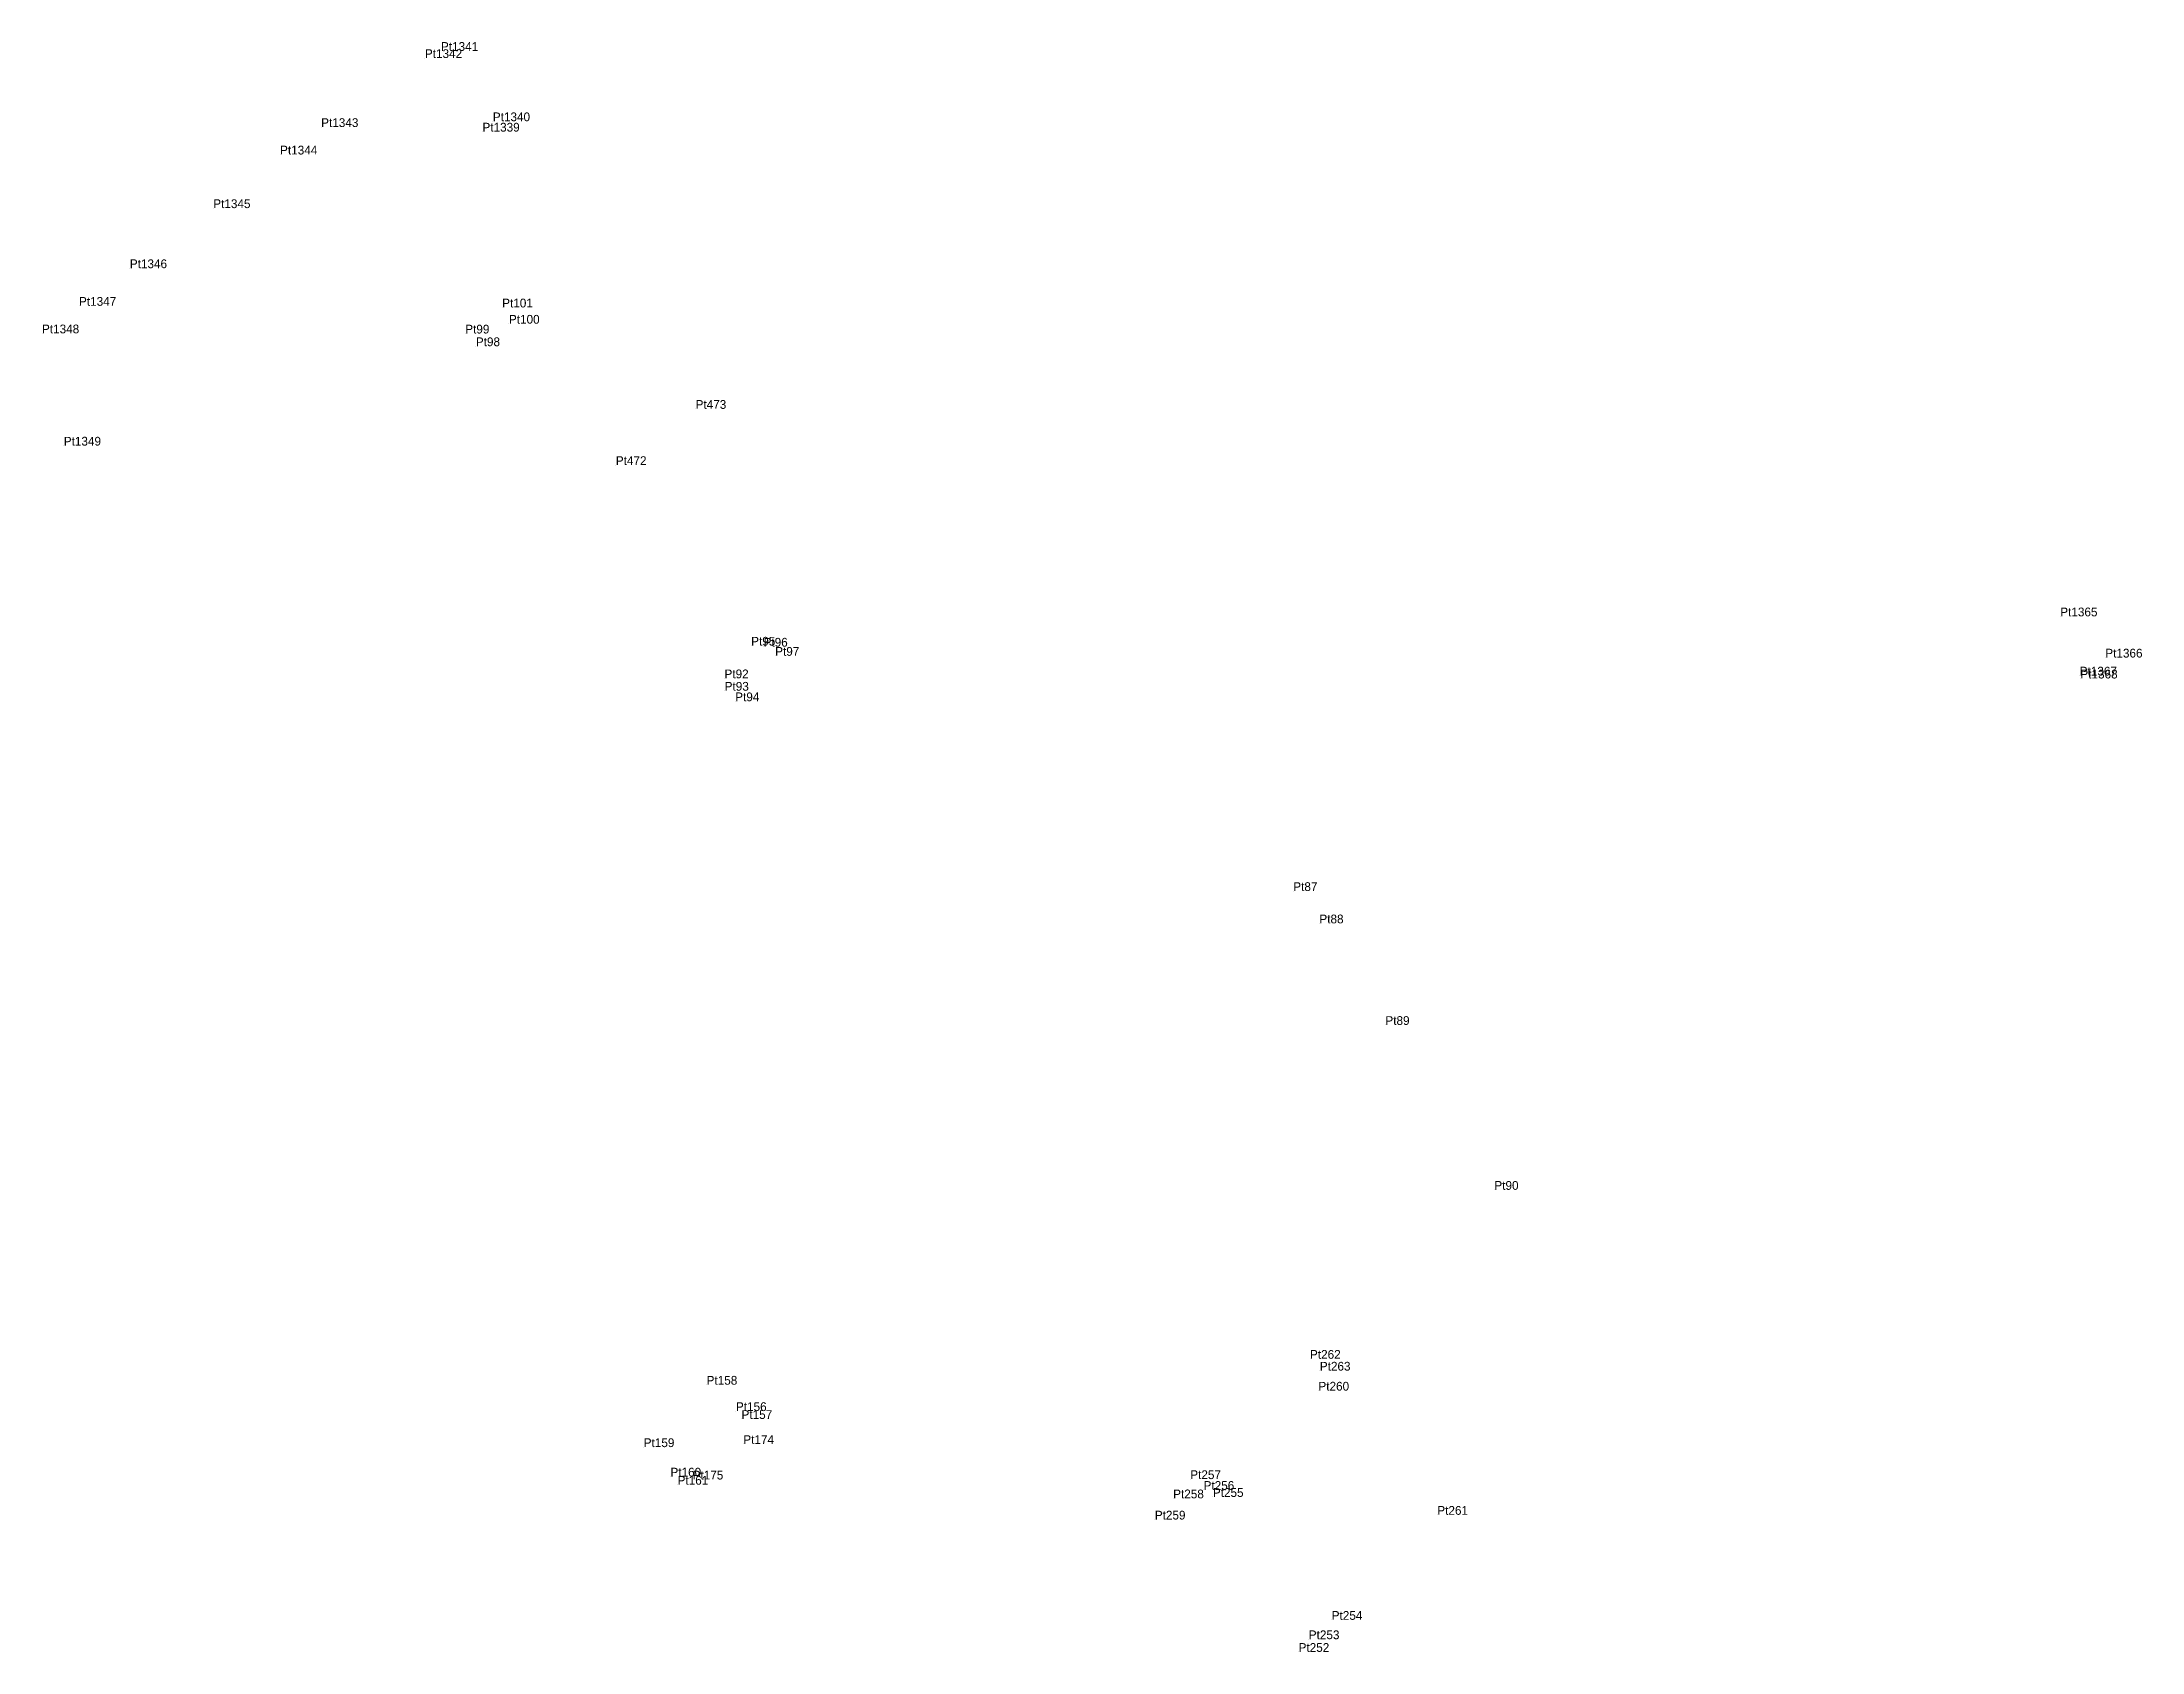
# Model space of a CAD drawing. Extents: x 0 to 667379, y 0 to 1854856.
# Drawn here: x 554518.9 to 554949.4, y 1840242.8 to 1840572.9 of the extents above; entities that cross this region are included whole.
import ezdxf

# ---------------------------------------------------------------- set-up
doc = ezdxf.new("R2010")
doc.units = 0
doc.layers.add('Level 12', color=7, linetype='Continuous')
doc.layers.add('Level 7', color=7, linetype='Continuous')

msp = doc.modelspace()

# ---------------------------------------------------------------- texts
at = {"layer": 'Level 12'}
for s, p in [('Pt1341', (554600.648, 1840571.106)), ('Pt1342', (554597.357, 1840569.642)), ('Pt1343', (554576.091, 1840555.494)), ('Pt1339', (554609.162, 1840554.556)), ('Pt1340', (554611.286, 1840556.682)), ('Pt1344', (554567.665, 1840549.865)), ('Pt1345', (554553.968, 1840538.873)), ('Pt1346', (554536.863, 1840526.553)), ('Pt1347', (554526.446, 1840518.84)), ('Pt101', (554613.199, 1840518.499)), ('Pt100', (554614.586, 1840515.165)), ('Pt1348', (554518.853, 1840513.184)), ('Pt99', (554605.626, 1840513.155)), ('Pt98', (554607.805, 1840510.552)), ('Pt473', (554652.857, 1840497.71)), ('Pt1349', (554523.319, 1840490.168)), ('Pt472', (554636.502, 1840486.183)), ('Pt1365', (554932.635, 1840455.153)), ('Pt95', (554664.245, 1840449.152)), ('Pt96', (554666.791, 1840448.939)), ('Pt97', (554669.167, 1840447.07)), ('Pt1366', (554941.871, 1840446.71)), ('Pt92', (554658.78, 1840442.452)), ('Pt1367', (554936.623, 1840443.02)), ('Pt1368', (554936.769, 1840442.417)), ('Pt93', (554658.816, 1840439.905)), ('Pt94', (554660.975, 1840437.743)), ('Pt87', (554775.39, 1840398.83)), ('Pt88', (554780.748, 1840392.199)), ('Pt89', (554794.28, 1840371.371)), ('Pt90', (554816.622, 1840337.56)), ('Pt262', (554778.819, 1840302.916)), ('Pt263', (554780.833, 1840300.485)), ('Pt158', (554655.113, 1840297.599)), ('Pt260', (554780.548, 1840296.385)), ('Pt156', (554661.127, 1840292.199)), ('Pt157', (554662.268, 1840290.576)), ('Pt159', (554642.218, 1840284.807)), ('Pt174', (554662.64, 1840285.442)), ('Pt160', (554647.702, 1840278.771)), ('Pt175', (554652.246, 1840278.164)), ('Pt257', (554754.277, 1840278.249)), ('Pt161', (554649.165, 1840277.093)), ('Pt258', (554750.765, 1840274.297)), ('Pt256', (554757.008, 1840276.035)), ('Pt255', (554758.907, 1840274.586)), ('Pt259', (554747.001, 1840269.955)), ('Pt261', (554804.925, 1840270.924)), ('Pt254', (554783.269, 1840249.386)), ('Pt252', (554776.486, 1840242.814)), ('Pt253', (554778.565, 1840245.417))]:
    msp.add_text(s, height=1.8, dxfattribs=at).set_placement(p)

# ---------------------------------------------------------------- linework, layer by layer
at = {"layer": 'Level 7'}
for p, q in [((554597.357, 1840569.642), (554597.357, 1840569.642)), ((554600.648, 1840571.106), (554600.648, 1840571.106)), ((554576.091, 1840555.494), (554576.091, 1840555.494)), ((554611.286, 1840556.682), (554611.286, 1840556.682)), ((554609.162, 1840554.556), (554609.162, 1840554.556)), ((554567.665, 1840549.865), (554567.665, 1840549.865)), ((554553.968, 1840538.873), (554553.968, 1840538.873)), ((554536.863, 1840526.553), (554536.863, 1840526.553)), ((554526.446, 1840518.84), (554526.446, 1840518.84)), ((554613.199, 1840518.499), (554613.199, 1840518.499)), ((554518.853, 1840513.184), (554518.853, 1840513.184)), ((554605.626, 1840513.155), (554605.626, 1840513.155)), ((554614.586, 1840515.165), (554614.586, 1840515.165)), ((554607.805, 1840510.552), (554607.805, 1840510.552)), ((554652.857, 1840497.71), (554652.857, 1840497.71)), ((554523.319, 1840490.168), (554523.319, 1840490.168)), ((554636.502, 1840486.183), (554636.502, 1840486.183)), ((554932.635, 1840455.153), (554932.635, 1840455.153)), ((554664.245, 1840449.152), (554664.245, 1840449.152)), ((554666.791, 1840448.939), (554666.791, 1840448.939)), ((554669.167, 1840447.07), (554669.167, 1840447.07)), ((554936.623, 1840443.02), (554936.623, 1840443.02)), ((554941.871, 1840446.71), (554941.871, 1840446.71)), ((554658.78, 1840442.452), (554658.78, 1840442.452)), ((554658.816, 1840439.905), (554658.816, 1840439.905)), ((554936.769, 1840442.417), (554936.769, 1840442.417)), ((554660.975, 1840437.743), (554660.975, 1840437.743)), ((554775.39, 1840398.83), (554775.39, 1840398.83)), ((554780.748, 1840392.199), (554780.748, 1840392.199)), ((554794.28, 1840371.371), (554794.28, 1840371.371)), ((554816.622, 1840337.56), (554816.622, 1840337.56)), ((554778.819, 1840302.916), (554778.819, 1840302.916)), ((554655.113, 1840297.599), (554655.113, 1840297.599)), ((554780.548, 1840296.385), (554780.548, 1840296.385)), ((554780.833, 1840300.485), (554780.833, 1840300.485)), ((554661.127, 1840292.199), (554661.127, 1840292.199)), ((554662.268, 1840290.576), (554662.268, 1840290.576)), ((554642.218, 1840284.807), (554642.218, 1840284.807)), ((554662.64, 1840285.442), (554662.64, 1840285.442)), ((554647.702, 1840278.771), (554647.702, 1840278.771)), ((554649.165, 1840277.093), (554649.165, 1840277.093)), ((554652.246, 1840278.164), (554652.246, 1840278.164)), ((554754.277, 1840278.249), (554754.277, 1840278.249)), ((554757.008, 1840276.035), (554757.008, 1840276.035)), ((554750.765, 1840274.297), (554750.765, 1840274.297)), ((554758.907, 1840274.586), (554758.907, 1840274.586)), ((554804.925, 1840270.924), (554804.925, 1840270.924)), ((554747.001, 1840269.955), (554747.001, 1840269.955)), ((554783.269, 1840249.386), (554783.269, 1840249.386)), ((554778.565, 1840245.417), (554778.565, 1840245.417)), ((554776.486, 1840242.814), (554776.486, 1840242.814))]:
    msp.add_line(p, q, dxfattribs=at)

msp.set_redraw_order([(e.dxf.handle, doc.entitydb.next_handle()) for e in msp.query("TEXT MTEXT ATTDEF DIMENSION ARC_DIMENSION")])  # texts and dimensions are drawn at this point

doc.saveas('drawing.dxf')
